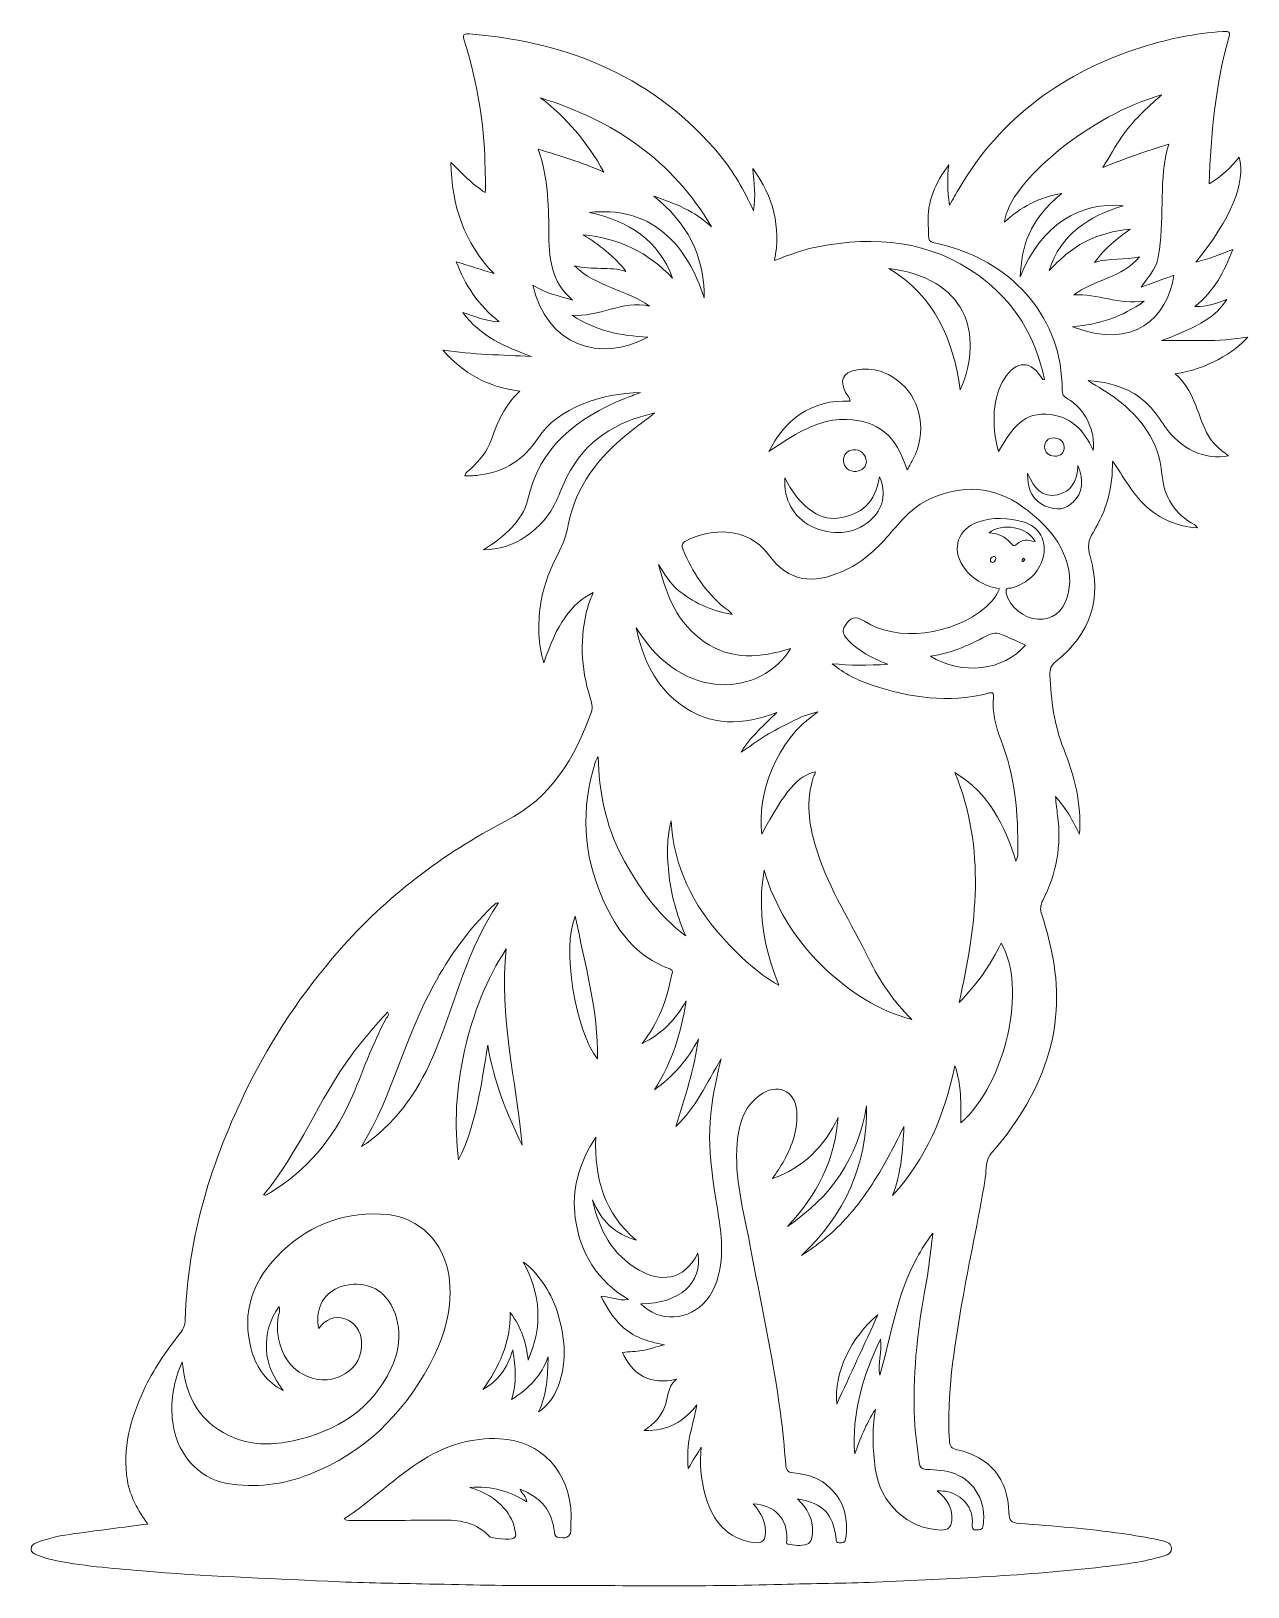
# Model space of a CAD drawing. Header units: millimetres. Extents: x -51 to 51, y -66 to 66.
import ezdxf

# ---------------------------------------------------------------- set-up
doc = ezdxf.new("R2010")
doc.units = ezdxf.units.MM
doc.header["$MEASUREMENT"] = 0
doc.layers.add('Layer 1', color=7, linetype='Continuous')

msp = doc.modelspace()

# ---------------------------------------------------------------- linework, layer by layer
at = {"layer": 'Layer 1', "lineweight": 5}
for points, knots in [([(44.1552, 39.5824), (48.2079, 41.0922), (48.9322, 41.9762), (49.6858, 43.0573), (49.6858, 43.0573), (48.831, 42.7258), (48.0109, 42.4568), (46.9804, 42.4741), (46.9804, 42.4741), (48.6193, 43.7816), (49.4874, 45.4298), (50.1797, 47.3044), (50.1797, 47.3044), (49.1306, 46.8504), (48.1454, 46.4763), (47.0496, 46.226), (47.0496, 46.226), (50.0173, 49.8421), (51.3021, 52.9402), (50.7336, 55.1144), (50.7336, 55.1144), (50.0306, 54.225), (49.2384, 53.4648), (48.1773, 52.839), (48.1773, 52.839), (48.3491, 57.0702), (48.7086, 61.1456), (49.8203, 65.1184), (49.8203, 65.1184), (49.9694, 65.6483), (49.9694, 65.7615), (49.337, 65.7215), (49.337, 65.7215), (47.007, 65.5791), (44.745, 65.1184), (42.5296, 64.4168), (42.5296, 64.4168), (35.9086, 62.3159), (30.6016, 58.5027), (27.0292, 52.4503), (27.0292, 52.4503), (26.7779, 52.0242), (26.5404, 51.5902), (26.2266, 51.0363), (26.2266, 51.0363), (26.0488, 52.2825), (26.0182, 53.3636), (26.1653, 54.4567), (26.1653, 54.4567), (25.0599, 52.9721), (24.2942, 51.3226), (24.4257, 49.4773), (24.4257, 49.4773), (24.5514, 47.7052), (24.1243, 48.0926), (25.8912, 47.62), (25.8912, 47.62), (31.7846, 46.0436), (35.7501, 41.3638), (35.7568, 35.4331), (35.7568, 35.4331), (35.7581, 35.0318), (35.8447, 34.8666), (36.1948, 34.6749), (36.1948, 34.6749), (37.6314, 33.8881), (38.6006, 31.9394), (38.3863, 30.2792), (38.3863, 30.2792), (37.6047, 32.1034), (36.3746, 33.2688), (34.3699, 33.3592), (34.3699, 33.3592), (32.2156, 33.4564), (31.3347, 31.8072), (30.3672, 30.1951), (30.3672, 30.1951), (29.7129, 32.4927), (29.92, 34.8989), (30.838, 36.3378), (30.838, 36.3378), (31.8763, 37.9647), (33.1478, 37.9501), (34.1088, 36.3018), (34.1088, 36.3018), (34.1192, 36.2845), (34.1687, 36.2885), (34.2586, 36.2725), (34.2586, 36.2725), (33.5222, 39.9498), (31.7116, 42.8949), (28.6927, 45.081), (28.6927, 45.081), (24.5533, 48.078), (19.94, 48.4494), (15.095, 47.5294), (15.095, 47.5294), (13.8553, 47.2951), (12.6782, 46.8424), (11.432, 46.3671), (11.432, 46.3671), (11.947, 49.227), (11.3748, 51.7247), (9.5733, 54.1425), (9.5733, 54.1425), (9.716, 52.8816), (9.835, 51.8205), (9.6489, 50.5637), (9.6489, 50.5637), (8.8143, 52.3464), (7.9522, 53.8882), (6.8188, 55.2502), (6.8188, 55.2502), (1.3819, 61.786), (-5.8025, 64.7789), (-14.0903, 65.5019), (-14.0903, 65.5019), (-14.981, 65.5791), (-14.9973, 65.5312), (-14.7472, 64.7097), (-14.7472, 64.7097), (-13.7375, 61.3945), (-13.1405, 58.0155), (-13.0767, 54.5419), (-13.0767, 54.5419), (-13.0624, 53.7484), (-12.9731, 52.9588), (-13.0461, 52.1001), (-13.0461, 52.1001), (-14.1743, 52.8217), (-15.0011, 53.7524), (-15.9485, 54.6564), (-15.9485, 54.6564), (-15.8833, 51.015), (-14.856, 47.861), (-12.3027, 45.2514), (-12.3027, 45.2514), (-13.3502, 45.5789), (-14.3976, 45.9065), (-15.4953, 46.25), (-15.4953, 46.25), (-14.7499, 44.2449), (-13.6242, 42.5993), (-11.8736, 41.1774), (-11.8736, 41.1774), (-13.0767, 41.2333), (-13.9542, 41.626), (-14.9479, 41.9709), (-14.9479, 41.9709), (-13.4582, 39.8899), (-11.3058, 39.0605), (-9.1372, 38.2363), (-9.1372, 38.2363), (-11.6158, 38.3788), (-14.0871, 38.4067), (-16.6445, 38.7769), (-16.6445, 38.7769), (-14.8911, 36.8038), (-12.8156, 35.6388), (-10.1274, 35.3131), (-10.1274, 35.3131), (-11.3899, 34.1315), (-12.0148, 32.681), (-12.5435, 31.171), (-12.5435, 31.171), (-12.8794, 30.2127), (-13.5273, 29.4555), (-14.2466, 28.7583), (-14.2466, 28.7583), (-14.4264, 28.5839), (-14.7095, 28.5096), (-14.7889, 28.1568), (-14.7889, 28.1568), (-14.5409, 28.1568), (-14.3131, 28.1483), (-14.0858, 28.1593), (-14.0858, 28.1593), (-13.8774, 28.1692), (-13.6697, 28.1938), (-13.4634, 28.2232), (-13.4634, 28.2232), (-11.3723, 28.5148), (-9.7674, 29.5533), (-8.6033, 31.3183), (-8.6033, 31.3183), (-6.8677, 33.9505), (-3.1944, 35.1306), (0.0954, 35.1922), (0.0954, 35.1922), (-0.4482, 34.9915), (-0.8578, 34.8561), (-1.2549, 34.6911), (-1.2549, 34.6911), (-5.2641, 33.0255), (-8.4919, 30.6333), (-9.4667, 26.0578), (-9.4667, 26.0578), (-9.6508, 25.1926), (-10.2029, 24.4535), (-10.8098, 23.783), (-10.8098, 23.783), (-11.4757, 23.0466), (-12.2662, 22.4679), (-13.186, 21.9008), (-13.186, 21.9008), (-10.7055, 21.8389), (-8.117, 23.617), (-7.0245, 26.0525), (-7.0245, 26.0525), (-6.7257, 26.72), (-6.4606, 27.4035), (-6.1365, 28.0585), (-6.1365, 28.0585), (-4.6059, 31.1483), (-1.9704, 32.7305), (1.2756, 33.4685), (1.2756, 33.4685), (0.5648, 32.864), (-0.21, 32.3429), (-0.9326, 31.7577), (-0.9326, 31.7577), (-3.4523, 29.718), (-5.3975, 27.2974), (-6.0213, 24.0031), (-6.0213, 24.0031), (-6.1866, 23.1293), (-6.5075, 22.2933), (-6.9139, 21.501), (-6.9139, 21.501), (-7.6202, 20.1241), (-8.1932, 18.701), (-8.3878, 17.1579), (-8.3878, 17.1579), (-8.5903, 15.5577), (-8.6033, 13.96), (-8.0819, 12.3258), (-8.0819, 12.3258), (-7.0382, 15.5596), (-5.8136, 17.307), (-3.9197, 18.2868), (-3.9197, 18.2868), (-4.0799, 17.8578), (-4.2648, 17.4568), (-4.38, 17.0374), (-4.38, 17.0374), (-5.0857, 14.473), (-4.96, 11.9254), (-4.1866, 9.3967), (-4.1866, 9.3967), (-4.0641, 8.9977), (-3.9197, 8.6025), (-4.0707, 8.1793), (-4.0707, 8.1793), (-5.4606, 4.2926), (-7.4561, 0.9299), (-11.3241, -1.0643), (-11.3241, -1.0643), (-16.6875, -3.83), (-21.4257, -7.4583), (-25.4121, -12.0046), (-25.4121, -12.0046), (-28.4909, -15.5151), (-31.0757, -19.3705), (-33.1456, -23.5692), (-33.1456, -23.5692), (-36.2042, -29.7724), (-38.2321, -36.2464), (-38.4295, -43.214), (-38.4295, -43.214), (-38.4421, -43.6592), (-38.5799, -44.0121), (-38.8462, -44.3526), (-38.8462, -44.3526), (-40.0391, -45.8779), (-41.1497, -47.4555), (-41.9598, -49.2282), (-41.9598, -49.2282), (-43.0627, -51.6411), (-43.7637, -54.1183), (-43.3194, -56.8117), (-43.3194, -56.8117), (-43.0924, -58.1874), (-42.4228, -59.3528), (-41.5915, -60.5071), (-41.5915, -60.5071), (-43.7092, -60.7824), (-45.7512, -61.0383), (-47.7898, -61.3183), (-47.7898, -61.3183), (-48.8741, -61.4668), (-49.9521, -61.6614), (-50.9738, -62.0794), (-50.9738, -62.0794), (-51.2213, -62.1803), (-51.4631, -62.3053), (-51.4618, -62.6223), (-51.4618, -62.6223), (-51.4606, -62.9108), (-51.2286, -63.0194), (-51.0091, -63.1008), (-51.0091, -63.1008), (-50.5948, -63.2546), (-50.1799, -63.4231), (-49.7503, -63.515), (-49.7503, -63.515), (-47.2197, -64.0553), (-44.6466, -64.2494), (-42.0739, -64.47), (-42.0739, -64.47), (-36.8442, -64.9192), (-31.6003, -65.0904), (-26.3607, -65.3463), (-26.3607, -65.3463), (-23.7018, -65.4759), (-21.0378, -65.5144), (-18.3762, -65.5664), (-18.3762, -65.5664), (-15.0878, -65.6315), (-11.7993, -65.718), (-8.5115, -65.707), (-8.5115, -65.707), (-1.6618, -65.6829), (5.1885, -65.821), (12.0382, -65.6074), (12.0382, -65.6074), (14.6717, -65.5254), (17.3065, -65.5344), (19.9432, -65.4159), (19.9432, -65.4159), (26.3593, -65.1262), (32.7767, -64.8809), (39.1598, -64.1282), (39.1598, -64.1282), (40.7615, -63.9388), (42.3725, -63.7525), (43.9355, -63.3261), (43.9355, -63.3261), (44.3709, -63.2076), (45.0086, -63.1197), (44.9993, -62.5742), (44.9993, -62.5742), (44.99, -62.0345), (44.3429, -61.9426), (43.9115, -61.8476), (43.9115, -61.8476), (42.8957, -61.6236), (41.8639, -61.468), (40.8334, -61.3163), (40.8334, -61.3163), (37.9403, -60.8899), (35.0248, -60.6803), (32.1121, -60.4524), (32.1121, -60.4524), (31.4577, -60.4017), (31.2592, -60.2226), (31.2448, -59.5436), (31.2448, -59.5436), (31.1843, -56.6894), (29.6386, -54.8325), (26.8743, -54.2271), (26.8743, -54.2271), (26.3809, -54.119), (26.2401, -53.9205), (26.2102, -53.4062), (26.2102, -53.4062), (25.9837, -49.5369), (26.599, -45.7497), (27.2493, -41.9646), (27.2493, -41.9646), (27.8652, -38.3746), (28.6751, -34.8206), (29.2527, -31.2223), (29.2527, -31.2223), (29.3685, -30.5003), (29.2311, -29.685), (29.8119, -29.068), (29.8119, -29.068), (30.5481, -28.2854), (31.1863, -27.4221), (31.7884, -26.5359), (31.7884, -26.5359), (33.6211, -23.8406), (34.8738, -20.9258), (35.2019, -17.642), (35.2019, -17.642), (35.5012, -14.6458), (34.9454, -11.778), (34.0216, -8.9577), (34.0216, -8.9577), (33.8803, -8.5273), (33.9038, -8.1796), (34.1126, -7.7708), (34.1126, -7.7708), (35.2703, -5.5006), (35.7142, -3.0969), (35.366, -0.559), (35.366, -0.559), (35.3009, -0.0812), (35.2527, 0.3993), (35.1784, 1.0269), (35.1784, 1.0269), (36.071, 0.0555), (36.6382, -0.9543), (37.2173, -2.1634), (37.2173, -2.1634), (37.4011, 0.5034), (36.7766, 2.803), (35.8819, 5.0477), (35.8819, 5.0477), (35.0775, 7.0641), (34.8106, 9.1748), (34.7104, 11.3219), (34.7104, 11.3219), (34.6876, 11.7999), (34.8146, 12.1311), (35.2169, 12.4482), (35.2169, 12.4482), (38.1639, 14.7621), (39.1385, 17.7621), (38.1107, 21.3521), (38.1107, 21.3521), (37.8883, 22.13), (37.9576, 22.7004), (38.373, 23.367), (38.373, 23.367), (39.5113, 25.1939), (40.0492, 27.2068), (40.0053, 29.4023), (40.0053, 29.4023), (40.9332, 28.0858), (41.6655, 26.6646), (42.8398, 25.5779), (42.8398, 25.5779), (44.0394, 24.4666), (45.464, 23.8801), (47.2107, 23.7466), (47.2107, 23.7466), (47.0723, 23.8995), (47.0323, 23.9732), (46.9724, 24.0043), (46.9724, 24.0043), (45.2429, 24.9087), (44.3522, 26.4276), (44.1871, 28.2811), (44.1871, 28.2811), (43.9395, 31.0969), (42.439, 33.0797), (40.2942, 34.6902), (40.2942, 34.6902), (39.6018, 35.2096), (38.835, 35.6295), (37.9416, 36.198), (37.9416, 36.198), (39.269, 36.1301), (40.3368, 35.8478), (41.3633, 35.3633), (41.3633, 35.3633), (42.7492, 34.7091), (43.6253, 33.5576), (44.4494, 32.328), (44.4494, 32.328), (45.7369, 30.4114), (47.8511, 29.4432), (49.8349, 29.852), (49.8349, 29.852), (49.0454, 30.3958), (48.3544, 30.9946), (47.9523, 31.8248), (47.9523, 31.8248), (47.1442, 33.4907), (46.8819, 35.422), (45.3228, 36.7891), (45.3228, 36.7891), (48.0016, 37.1566), (50.3209, 38.5785), (51.4619, 39.8846), (51.4619, 39.8846), (50.2077, 39.6809), (48.9642, 39.581), (47.7113, 39.5824), (47.7113, 39.5824), (46.4665, 39.5837), (45.223, 39.5824), (44.1552, 39.5824)], [0, 0, 0, 0, 0.00819672, 0.00819672, 0.00819672, 0.00819672, 0.01639344, 0.01639344, 0.01639344, 0.01639344, 0.02459016, 0.02459016, 0.02459016, 0.02459016, 0.03278689, 0.03278689, 0.03278689, 0.03278689, 0.04098361, 0.04098361, 0.04098361, 0.04098361, 0.04918033, 0.04918033, 0.04918033, 0.04918033, 0.05737705, 0.05737705, 0.05737705, 0.05737705, 0.06557377, 0.06557377, 0.06557377, 0.06557377, 0.07377049, 0.07377049, 0.07377049, 0.07377049, 0.08196721, 0.08196721, 0.08196721, 0.08196721, 0.09016393, 0.09016393, 0.09016393, 0.09016393, 0.09836066, 0.09836066, 0.09836066, 0.09836066, 0.10655738, 0.10655738, 0.10655738, 0.10655738, 0.1147541, 0.1147541, 0.1147541, 0.1147541, 0.12295082, 0.12295082, 0.12295082, 0.12295082, 0.13114754, 0.13114754, 0.13114754, 0.13114754, 0.13934426, 0.13934426, 0.13934426, 0.13934426, 0.14754098, 0.14754098, 0.14754098, 0.14754098, 0.1557377, 0.1557377, 0.1557377, 0.1557377, 0.16393443, 0.16393443, 0.16393443, 0.16393443, 0.17213115, 0.17213115, 0.17213115, 0.17213115, 0.18032787, 0.18032787, 0.18032787, 0.18032787, 0.18852459, 0.18852459, 0.18852459, 0.18852459, 0.19672131, 0.19672131, 0.19672131, 0.19672131, 0.20491803, 0.20491803, 0.20491803, 0.20491803, 0.21311475, 0.21311475, 0.21311475, 0.21311475, 0.22131148, 0.22131148, 0.22131148, 0.22131148, 0.2295082, 0.2295082, 0.2295082, 0.2295082, 0.23770492, 0.23770492, 0.23770492, 0.23770492, 0.24590164, 0.24590164, 0.24590164, 0.24590164, 0.25409836, 0.25409836, 0.25409836, 0.25409836, 0.26229508, 0.26229508, 0.26229508, 0.26229508, 0.2704918, 0.2704918, 0.2704918, 0.2704918, 0.27868852, 0.27868852, 0.27868852, 0.27868852, 0.28688525, 0.28688525, 0.28688525, 0.28688525, 0.29508197, 0.29508197, 0.29508197, 0.29508197, 0.30327869, 0.30327869, 0.30327869, 0.30327869, 0.31147541, 0.31147541, 0.31147541, 0.31147541, 0.31967213, 0.31967213, 0.31967213, 0.31967213, 0.32786885, 0.32786885, 0.32786885, 0.32786885, 0.33606557, 0.33606557, 0.33606557, 0.33606557, 0.3442623, 0.3442623, 0.3442623, 0.3442623, 0.35245902, 0.35245902, 0.35245902, 0.35245902, 0.36065574, 0.36065574, 0.36065574, 0.36065574, 0.36885246, 0.36885246, 0.36885246, 0.36885246, 0.37704918, 0.37704918, 0.37704918, 0.37704918, 0.3852459, 0.3852459, 0.3852459, 0.3852459, 0.39344262, 0.39344262, 0.39344262, 0.39344262, 0.40163934, 0.40163934, 0.40163934, 0.40163934, 0.40983607, 0.40983607, 0.40983607, 0.40983607, 0.41803279, 0.41803279, 0.41803279, 0.41803279, 0.42622951, 0.42622951, 0.42622951, 0.42622951, 0.43442623, 0.43442623, 0.43442623, 0.43442623, 0.44262295, 0.44262295, 0.44262295, 0.44262295, 0.45081967, 0.45081967, 0.45081967, 0.45081967, 0.45901639, 0.45901639, 0.45901639, 0.45901639, 0.46721311, 0.46721311, 0.46721311, 0.46721311, 0.47540984, 0.47540984, 0.47540984, 0.47540984, 0.48360656, 0.48360656, 0.48360656, 0.48360656, 0.49180328, 0.49180328, 0.49180328, 0.49180328, 0.5, 0.5, 0.5, 0.5, 0.50819672, 0.50819672, 0.50819672, 0.50819672, 0.51639344, 0.51639344, 0.51639344, 0.51639344, 0.52459016, 0.52459016, 0.52459016, 0.52459016, 0.53278689, 0.53278689, 0.53278689, 0.53278689, 0.54098361, 0.54098361, 0.54098361, 0.54098361, 0.54918033, 0.54918033, 0.54918033, 0.54918033, 0.55737705, 0.55737705, 0.55737705, 0.55737705, 0.56557377, 0.56557377, 0.56557377, 0.56557377, 0.57377049, 0.57377049, 0.57377049, 0.57377049, 0.58196721, 0.58196721, 0.58196721, 0.58196721, 0.59016393, 0.59016393, 0.59016393, 0.59016393, 0.59836066, 0.59836066, 0.59836066, 0.59836066, 0.60655738, 0.60655738, 0.60655738, 0.60655738, 0.6147541, 0.6147541, 0.6147541, 0.6147541, 0.62295082, 0.62295082, 0.62295082, 0.62295082, 0.63114754, 0.63114754, 0.63114754, 0.63114754, 0.63934426, 0.63934426, 0.63934426, 0.63934426, 0.64754098, 0.64754098, 0.64754098, 0.64754098, 0.6557377, 0.6557377, 0.6557377, 0.6557377, 0.66393443, 0.66393443, 0.66393443, 0.66393443, 0.67213115, 0.67213115, 0.67213115, 0.67213115, 0.68032787, 0.68032787, 0.68032787, 0.68032787, 0.68852459, 0.68852459, 0.68852459, 0.68852459, 0.69672131, 0.69672131, 0.69672131, 0.69672131, 0.70491803, 0.70491803, 0.70491803, 0.70491803, 0.71311475, 0.71311475, 0.71311475, 0.71311475, 0.72131148, 0.72131148, 0.72131148, 0.72131148, 0.7295082, 0.7295082, 0.7295082, 0.7295082, 0.73770492, 0.73770492, 0.73770492, 0.73770492, 0.74590164, 0.74590164, 0.74590164, 0.74590164, 0.75409836, 0.75409836, 0.75409836, 0.75409836, 0.76229508, 0.76229508, 0.76229508, 0.76229508, 0.7704918, 0.7704918, 0.7704918, 0.7704918, 0.77868852, 0.77868852, 0.77868852, 0.77868852, 0.78688525, 0.78688525, 0.78688525, 0.78688525, 0.79508197, 0.79508197, 0.79508197, 0.79508197, 0.80327869, 0.80327869, 0.80327869, 0.80327869, 0.81147541, 0.81147541, 0.81147541, 0.81147541, 0.81967213, 0.81967213, 0.81967213, 0.81967213, 0.82786885, 0.82786885, 0.82786885, 0.82786885, 0.83606557, 0.83606557, 0.83606557, 0.83606557, 0.8442623, 0.8442623, 0.8442623, 0.8442623, 0.85245902, 0.85245902, 0.85245902, 0.85245902, 0.86065574, 0.86065574, 0.86065574, 0.86065574, 0.86885246, 0.86885246, 0.86885246, 0.86885246, 0.87704918, 0.87704918, 0.87704918, 0.87704918, 0.8852459, 0.8852459, 0.8852459, 0.8852459, 0.89344262, 0.89344262, 0.89344262, 0.89344262, 0.90163934, 0.90163934, 0.90163934, 0.90163934, 0.90983607, 0.90983607, 0.90983607, 0.90983607, 0.91803279, 0.91803279, 0.91803279, 0.91803279, 0.92622951, 0.92622951, 0.92622951, 0.92622951, 0.93442623, 0.93442623, 0.93442623, 0.93442623, 0.94262295, 0.94262295, 0.94262295, 0.94262295, 0.95081967, 0.95081967, 0.95081967, 0.95081967, 0.95901639, 0.95901639, 0.95901639, 0.95901639, 0.96721311, 0.96721311, 0.96721311, 0.96721311, 0.97540984, 0.97540984, 0.97540984, 0.97540984, 0.98360656, 0.98360656, 0.98360656, 0.98360656, 1, 1, 1, 1]), ([(-1.1461, 45.4405), (-2.5277, 45.8798), (-3.9698, 45.527), (-5.5023, 45.9091), (-5.5023, 45.9091), (-3.6338, 44.1118), (-1.0882, 43.8868), (0.8499, 42.5034), (0.8499, 42.5034), (-1.4411, 43.028), (-3.4606, 41.5235), (-5.697, 41.7272), (-5.697, 41.7272), (-3.7589, 40.4438), (-1.5994, 39.9738), (0.7068, 39.8819), (0.7068, 39.8819), (-3.3318, 37.6638), (-7.8683, 39.1936), (-9.0226, 44.2808), (-9.0226, 44.2808), (-8.0051, 43.5819), (-6.822, 43.3755), (-5.6573, 43.0094), (-5.6573, 43.0094), (-7.548, 44.5471), (-7.6508, 46.6907), (-7.6717, 48.8355), (-7.6717, 48.8355), (-7.6945, 51.1575), (-7.7485, 53.4674), (-8.5681, 55.7827), (-8.5681, 55.7827), (-6.7022, 55.1943), (-4.9164, 54.6777), (-3.0206, 53.8362), (-3.0206, 53.8362), (-4.4379, 56.4085), (-6.1709, 58.4508), (-8.3729, 60.1111), (-8.3729, 60.1111), (-2.2146, 58.2325), (2.7777, 54.8295), (6.0974, 49.2083), (6.0974, 49.2083), (4.7113, 50.5211), (2.9938, 51.2014), (1.2067, 51.7912), (1.2067, 51.7912), (3.9983, 49.6037), (5.4978, 46.7879), (5.4685, 43.2104), (5.4685, 43.2104), (4.7608, 45.3286), (3.7895, 47.2898), (2.0276, 48.7343), (2.0276, 48.7343), (0.247, 50.1949), (-1.824, 50.6755), (-4.2348, 50.4265), (-4.2348, 50.4265), (-0.9001, 49.6623), (1.6293, 48.1126), (2.8025, 44.8533), (2.8025, 44.8533), (0.7548, 47.0541), (-1.7706, 48.2564), (-4.7555, 48.5333), (-4.7555, 48.5333), (-3.4118, 47.6812), (-2.1475, 46.7452), (-1.1461, 45.4405)], [0, 0, 0, 0, 0.05263158, 0.05263158, 0.05263158, 0.05263158, 0.10526316, 0.10526316, 0.10526316, 0.10526316, 0.15789474, 0.15789474, 0.15789474, 0.15789474, 0.21052632, 0.21052632, 0.21052632, 0.21052632, 0.26315789, 0.26315789, 0.26315789, 0.26315789, 0.31578947, 0.31578947, 0.31578947, 0.31578947, 0.36842105, 0.36842105, 0.36842105, 0.36842105, 0.42105263, 0.42105263, 0.42105263, 0.42105263, 0.47368421, 0.47368421, 0.47368421, 0.47368421, 0.52631579, 0.52631579, 0.52631579, 0.52631579, 0.57894737, 0.57894737, 0.57894737, 0.57894737, 0.63157895, 0.63157895, 0.63157895, 0.63157895, 0.68421053, 0.68421053, 0.68421053, 0.68421053, 0.73684211, 0.73684211, 0.73684211, 0.73684211, 0.78947368, 0.78947368, 0.78947368, 0.78947368, 0.84210526, 0.84210526, 0.84210526, 0.84210526, 0.89473684, 0.89473684, 0.89473684, 0.89473684, 1, 1, 1, 1]), ([(36.6355, 40.7567), (38.8749, 40.955), (40.7974, 41.5768), (42.696, 42.9228), (42.696, 42.9228), (40.5498, 42.6166), (38.7231, 43.5579), (36.7487, 43.4594), (36.7487, 43.4594), (38.4622, 44.7495), (40.8227, 44.9013), (42.3006, 46.6667), (42.3006, 46.6667), (41.0517, 46.3818), (39.7882, 46.6068), (38.4848, 46.1941), (38.4848, 46.1941), (39.3395, 47.3923), (40.4007, 48.2044), (41.4951, 49.0006), (41.4951, 49.0006), (40.153, 48.8795), (38.8869, 48.5546), (37.6913, 47.9448), (37.6913, 47.9448), (36.509, 47.3417), (35.5557, 46.4603), (34.6544, 45.5084), (34.6544, 45.5084), (35.6223, 48.5985), (37.9962, 50.087), (40.8986, 50.9817), (40.8986, 50.9817), (37.3731, 51.3678), (33.9603, 49.4453), (32.198, 44.9679), (32.198, 44.9679), (32.3309, 47.5241), (32.8855, 49.7329), (35.7355, 52.0415), (35.7355, 52.0415), (33.8054, 51.6781), (32.2338, 50.8965), (30.8653, 49.6064), (30.8653, 49.6064), (31.252, 53.0494), (38.2691, 58.7264), (44.1672, 60.3707), (44.1672, 60.3707), (42.8664, 59.2417), (41.6935, 58.1326), (40.7788, 56.7946), (40.7788, 56.7946), (40.2396, 56.0037), (39.7696, 55.1676), (39.1878, 54.2197), (39.1878, 54.2197), (41.069, 54.9999), (42.8571, 55.6003), (44.7623, 56.2008), (44.7623, 56.2008), (43.8956, 53.2571), (44.4161, 50.2348), (43.9795, 47.2831), (43.9795, 47.2831), (43.7904, 46.0077), (43.7238, 45.8386), (42.4324, 44.1051), (42.4324, 44.1051), (43.4189, 44.4619), (44.311, 44.7854), (45.2043, 45.109), (45.2043, 45.109), (44.6651, 41.5528), (41.8119, 38.7156), (36.6355, 40.7567)], [0, 0, 0, 0, 0.05, 0.05, 0.05, 0.05, 0.1, 0.1, 0.1, 0.1, 0.15, 0.15, 0.15, 0.15, 0.2, 0.2, 0.2, 0.2, 0.25, 0.25, 0.25, 0.25, 0.3, 0.3, 0.3, 0.3, 0.35, 0.35, 0.35, 0.35, 0.4, 0.4, 0.4, 0.4, 0.45, 0.45, 0.45, 0.45, 0.5, 0.5, 0.5, 0.5, 0.55, 0.55, 0.55, 0.55, 0.6, 0.6, 0.6, 0.6, 0.65, 0.65, 0.65, 0.65, 0.7, 0.7, 0.7, 0.7, 0.75, 0.75, 0.75, 0.75, 0.8, 0.8, 0.8, 0.8, 0.85, 0.85, 0.85, 0.85, 0.9, 0.9, 0.9, 0.9, 1, 1, 1, 1]), ([(27.136, 35.4153), (26.5312, 39.6689), (25, 43.3422), (21.0774, 45.6934), (21.0774, 45.6934), (27.5781, 44.8667), (29.2012, 40.2561), (27.136, 35.4153)], [0, 0, 0, 0, 0.33333333, 0.33333333, 0.33333333, 0.33333333, 1, 1, 1, 1]), ([(17.8065, 34.4537), (17.811, 34.7689), (17.5584, 34.953), (17.4322, 35.1974), (17.4322, 35.1974), (16.9107, 36.2073), (17.1893, 36.8783), (18.298, 37.0927), (18.298, 37.0927), (19.7544, 37.3723), (21.0461, 36.9209), (22.1308, 35.9636), (22.1308, 35.9636), (23.8729, 34.4262), (24.2747, 31.7844), (23.1588, 29.5727), (23.1588, 29.5727), (23.02, 29.2981), (22.8553, 29.0356), (22.6431, 28.6632), (22.6431, 28.6632), (21.6868, 31.5891), (20.1862, 32.8325), (17.4823, 32.9176), (17.4823, 32.9176), (15.9308, 32.9664), (14.5174, 32.3898), (13.188, 31.6412), (13.188, 31.6412), (12.425, 31.2122), (11.7101, 30.6977), (10.947, 30.205), (10.947, 30.205), (12.1293, 32.6954), (14.5545, 34.7072), (17.8065, 34.4537)], [0, 0, 0, 0, 0.1, 0.1, 0.1, 0.1, 0.2, 0.2, 0.2, 0.2, 0.3, 0.3, 0.3, 0.3, 0.4, 0.4, 0.4, 0.4, 0.5, 0.5, 0.5, 0.5, 0.6, 0.6, 0.6, 0.6, 0.7, 0.7, 0.7, 0.7, 0.8, 0.8, 0.8, 0.8, 1, 1, 1, 1]), ([(17.2518, 29.4179), (17.2557, 29.9712), (17.5643, 30.2935), (18.104, 30.3553), (18.104, 30.3553), (18.647, 30.4172), (19.1633, 29.9687), (19.1887, 29.3664), (19.1887, 29.3664), (19.1723, 28.895), (18.854, 28.5929), (18.3254, 28.5258), (18.3254, 28.5258), (17.7674, 28.4549), (17.2485, 28.8925), (17.2518, 29.4179)], [0, 0, 0, 0, 0.2, 0.2, 0.2, 0.2, 0.4, 0.4, 0.4, 0.4, 0.6, 0.6, 0.6, 0.6, 1, 1, 1, 1]), ([(35.0092, 31.3598), (35.4852, 31.3541), (35.9006, 31.0917), (35.9192, 30.5767), (35.9192, 30.5767), (35.9365, 30.1138), (35.6596, 29.7921), (35.1198, 29.8137), (35.1198, 29.8137), (34.6258, 29.8417), (34.2651, 30.0969), (34.2631, 30.6105), (34.2631, 30.6105), (34.2618, 31.039), (34.5665, 31.3658), (35.0092, 31.3598)], [0, 0, 0, 0, 0.2, 0.2, 0.2, 0.2, 0.4, 0.4, 0.4, 0.4, 0.6, 0.6, 0.6, 0.6, 1, 1, 1, 1]), ([(36.6914, 25.9315), (36.0311, 25.2811), (35.3015, 25.1755), (34.3237, 25.5871), (34.3237, 25.5871), (33.3158, 26.0115), (32.7904, 26.9113), (32.8335, 28.3723), (32.8335, 28.3723), (33.3315, 27.0741), (34.0919, 26.2739), (35.3607, 26.5454), (35.3607, 26.5454), (36.5117, 26.7921), (37.0243, 27.7056), (37.0908, 29.0226), (37.0908, 29.0226), (37.6234, 27.7785), (37.4516, 26.6788), (36.6914, 25.9315)], [0, 0, 0, 0, 0.16666667, 0.16666667, 0.16666667, 0.16666667, 0.33333333, 0.33333333, 0.33333333, 0.33333333, 0.5, 0.5, 0.5, 0.5, 0.66666667, 0.66666667, 0.66666667, 0.66666667, 1, 1, 1, 1]), ([(20.3014, 28.0761), (20.9238, 26.7231), (20.619, 25.3267), (19.4888, 24.3501), (19.4888, 24.3501), (18.1639, 23.2061), (16.2446, 23.0304), (14.5174, 23.8937), (14.5174, 23.8937), (13.0233, 24.6398), (12.1945, 26.1183), (12.2928, 27.9894), (12.2928, 27.9894), (13.4431, 25.6482), (15.1457, 24.3618), (16.7395, 24.5715), (16.7395, 24.5715), (18.8553, 24.8493), (19.9035, 25.8808), (20.3014, 28.0761)], [0, 0, 0, 0, 0.16666667, 0.16666667, 0.16666667, 0.16666667, 0.33333333, 0.33333333, 0.33333333, 0.33333333, 0.5, 0.5, 0.5, 0.5, 0.66666667, 0.66666667, 0.66666667, 0.66666667, 1, 1, 1, 1]), ([(36.1762, 17.8871), (35.7861, 16.6215), (34.916, 15.973), (33.7019, 16.0238), (33.7019, 16.0238), (32.4994, 16.0739), (31.2852, 17.0987), (31.0241, 18.2113), (31.0241, 18.2113), (30.8965, 18.753), (31.3354, 18.613), (31.5312, 18.6781), (31.5312, 18.6781), (32.8288, 19.1104), (33.7787, 19.8741), (34.1367, 21.2478), (34.1367, 21.2478), (34.4954, 22.6222), (33.8308, 23.8585), (32.4656, 24.2446), (32.4656, 24.2446), (31.1928, 24.6046), (29.9083, 24.6815), (28.6211, 24.2322), (28.6211, 24.2322), (26.9524, 23.6508), (26.3802, 22.0304), (27.3489, 20.535), (27.3489, 20.535), (28.058, 19.4391), (29.1048, 18.8552), (30.4485, 18.5857), (30.4485, 18.5857), (30.1699, 17.9509), (29.7669, 17.4561), (29.2865, 17.0362), (29.2865, 17.0362), (26.5436, 14.6397), (21.7337, 14.0693), (19.0383, 15.8506), (19.0383, 15.8506), (18.2655, 16.3611), (17.8188, 16.1976), (17.3586, 15.432), (17.3586, 15.432), (17.1567, 15.0967), (17.1788, 14.8337), (17.4335, 14.5159), (17.4335, 14.5159), (18.1952, 13.5667), (19.2036, 12.986), (20.287, 12.5036), (20.287, 12.5036), (20.4505, 12.4307), (20.6177, 12.3669), (21.0078, 12.2074), (21.0078, 12.2074), (19.2851, 12.1065), (17.8001, 12.107), (16.2941, 12.2568), (16.2941, 12.2568), (17.3065, 11.4124), (18.468, 10.8486), (19.6913, 10.4391), (19.6913, 10.4391), (22.8781, 9.3719), (26.1198, 8.913), (29.4505, 9.7301), (29.4505, 9.7301), (29.6549, 9.7801), (29.9766, 9.9801), (29.9362, 9.4456), (29.9362, 9.4456), (29.8412, 8.2027), (30.086, 6.9943), (30.5508, 5.8517), (30.5508, 5.8517), (31.7975, 2.7879), (32.0202, -0.4236), (32.0059, -3.675), (32.0059, -3.675), (32.0047, -3.9381), (31.9675, -4.1932), (31.8353, -4.4322), (31.8353, -4.4322), (30.8945, -1.4497), (29.6003, 1.2788), (26.6771, 3.0457), (26.6771, 3.0457), (29.3437, -3.4322), (28.5078, -9.8717), (27.0319, -16.3894), (27.0319, -16.3894), (28.5241, -14.8861), (29.679, -13.2376), (30.5859, -11.3822), (30.5859, -11.3822), (32.8099, -15.0443), (30.9896, -23.2612), (27.1869, -26.5679), (27.1869, -26.5679), (27.1985, -24.9506), (27.2383, -23.4005), (26.6843, -21.7541), (26.6843, -21.7541), (25.7949, -25.9344), (24.2441, -29.635), (21.4048, -32.7177), (21.4048, -32.7177), (22.138, -30.8368), (22.261, -28.8641), (22.371, -26.8706), (22.371, -26.8706), (21.6958, -28.2762), (20.9693, -29.6512), (20.1678, -30.9853), (20.1678, -30.9853), (19.3579, -32.3322), (18.457, -33.6096), (17.3795, -34.7614), (17.3795, -34.7614), (16.2901, -35.9261), (15.0747, -36.9313), (13.7016, -37.788), (13.7016, -37.788), (17.343, -34.3557), (19.2687, -30.1871), (19.2023, -25.1441), (19.2023, -25.1441), (18.4973, -29.5399), (16.1828, -32.8733), (12.5194, -35.3297), (12.5194, -35.3297), (14.9855, -32.7476), (16.5363, -29.7483), (16.7954, -26.131), (16.7954, -26.131), (15.6228, -28.5717), (13.8755, -30.3876), (11.2459, -31.2867), (11.2459, -31.2867), (11.574, -30.7821), (11.9386, -30.2964), (12.2231, -29.7679), (12.2231, -29.7679), (12.9242, -28.4624), (13.4223, -27.0731), (13.3013, -25.5757), (13.3013, -25.5757), (13.1567, -23.7879), (11.6072, -23.1668), (10.1534, -24.2488), (10.1534, -24.2488), (8.7999, -25.2567), (8.3923, -26.7163), (8.2583, -28.2854), (8.2583, -28.2854), (8.0076, -31.2209), (8.8057, -34.0328), (9.3383, -36.872), (9.3383, -36.872), (10.227, -41.6116), (11.2824, -46.3208), (11.9184, -51.1052), (11.9184, -51.1052), (12.1112, -52.5538), (12.2498, -54.0095), (12.3741, -55.4661), (12.3741, -55.4661), (12.4126, -55.9158), (12.4822, -56.1269), (13.0206, -56.1776), (13.0206, -56.1776), (14.173, -56.2857), (15.268, -56.6177), (16.1405, -57.4602), (16.1405, -57.4602), (17.3847, -58.6614), (17.675, -60.1366), (17.4295, -61.7806), (17.4295, -61.7806), (17.3775, -62.1295), (17.1301, -62.0728), (16.9028, -62.0911), (16.9028, -62.0911), (16.6314, -62.112), (16.6555, -61.9466), (16.6294, -61.746), (16.6294, -61.746), (16.3547, -59.6152), (15.5643, -58.7844), (13.3741, -58.3717), (13.3741, -58.3717), (14.1664, -59.1965), (14.7199, -60.067), (14.6456, -61.2017), (14.6456, -61.2017), (14.6196, -61.6047), (14.5617, -62.0533), (14.1659, -62.2096), (14.1659, -62.2096), (13.6515, -62.4134), (13.0812, -62.285), (12.5428, -62.2102), (12.5428, -62.2102), (12.3547, -62.1836), (12.4595, -61.9525), (12.466, -61.8065), (12.466, -61.8065), (12.5415, -60.0748), (11.4692, -58.9068), (9.6098, -58.789), (9.6098, -58.789), (10.1319, -59.3834), (10.5232, -59.9836), (10.617, -60.7363), (10.617, -60.7363), (10.7719, -61.9766), (10.4549, -62.2844), (9.2432, -61.9993), (9.2432, -61.9993), (7.0968, -61.4961), (6.0629, -59.9367), (5.5316, -57.964), (5.5316, -57.964), (5.1866, -56.6835), (5.072, -55.3684), (5.225, -54.0032), (5.225, -54.0032), (4.8968, -54.5409), (4.568, -55.0793), (4.1155, -55.8189), (4.1155, -55.8189), (4.0328, -54.714), (4.07, -53.85), (4.268, -52.9953), (4.268, -52.9953), (4.4646, -52.1464), (4.682, -51.3019), (4.848, -50.4289), (4.848, -50.4289), (3.7543, -51.8221), (2.4137, -52.6542), (0.3844, -52.5923), (0.3844, -52.5923), (1.2549, -51.9985), (1.803, -51.4112), (2.1267, -50.6112), (2.1267, -50.6112), (2.4261, -49.8709), (2.2939, -48.977), (3.1325, -48.2505), (3.1325, -48.2505), (2.0244, -48.5044), (1.1423, -48.451), (0.3076, -48.0167), (0.3076, -48.0167), (-0.542, -47.574), (-1.0472, -46.8475), (-1.4418, -45.9834), (-1.4418, -45.9834), (-0.8474, -45.932), (-0.2992, -45.9243), (0.2333, -45.8286), (0.2333, -45.8286), (0.7868, -45.7295), (1.3252, -45.5467), (2.1143, -45.335), (2.1143, -45.335), (0.6084, -45.0766), (-0.5804, -44.656), (-1.5336, -43.738), (-1.5336, -43.738), (-2.2595, -43.0394), (-2.7901, -42.2113), (-3.2342, -41.2399), (-3.2342, -41.2399), (-2.4717, -41.251), (-1.7933, -41.6716), (-0.9379, -41.5159), (-0.9379, -41.5159), (-3.6, -39.917), (-5.02, -37.5862), (-5.4307, -34.6487), (-5.4307, -34.6487), (-5.7693, -32.2295), (-5.1169, -30.0204), (-3.7061, -27.7736), (-3.7061, -27.7736), (-3.8084, -31.3101), (-2.9535, -34.2653), (-0.279, -36.4879), (-0.279, -36.4879), (-2.115, -35.9989), (-3.2765, -34.803), (-3.9738, -33.0907), (-3.9738, -33.0907), (-3.4196, -35.5895), (-2.3376, -37.7321), (-0.0186, -39.0446), (-0.0186, -39.0446), (1.6904, -40.0121), (3.7367, -40.0205), (4.9346, -37.5823), (4.9346, -37.5823), (5.3565, -40.1227), (3.3982, -41.8695), (0.124, -41.8727), (0.124, -41.8727), (1.5901, -43.4796), (4.2504, -43.339), (5.6579, -41.5765), (5.6579, -41.5765), (6.4522, -40.5817), (6.7881, -39.4163), (6.9008, -38.1715), (6.9008, -38.1715), (7.0584, -36.4345), (6.7289, -34.7418), (6.4607, -33.0387), (6.4607, -33.0387), (5.684, -28.1024), (5.6899, -26.1772), (6.9073, -21.1608), (6.9073, -21.1608), (5.6723, -23.2319), (4.7548, -25.3088), (3.0778, -26.8875), (3.0778, -26.8875), (3.8422, -24.4507), (4.6365, -22.0294), (4.9763, -19.4793), (4.9763, -19.4793), (4.1046, -21.241), (2.8388, -22.6433), (1.2685, -23.7859), (1.2685, -23.7859), (2.7257, -21.4754), (3.557, -18.9603), (3.9359, -16.265), (3.9359, -16.265), (3.0576, -17.8393), (1.8805, -19.0815), (0.2321, -19.853), (0.2321, -19.853), (1.5439, -18.1342), (2.3382, -16.2116), (2.7086, -14.1035), (2.7086, -14.1035), (2.7471, -13.8828), (2.9314, -13.6809), (2.5622, -13.5501), (2.5622, -13.5501), (-0.3232, -12.5241), (-1.9508, -10.2591), (-3.1189, -7.6119), (-3.1189, -7.6119), (-4.7726, -3.8645), (-4.9776, -0.0102), (-3.74, 3.9071), (-3.74, 3.9071), (-3.6872, 4.0725), (-3.6163, 4.2326), (-3.4965, 4.3941), (-3.4965, 4.3941), (-3.4203, 1.4365), (-2.8845, -1.3983), (-1.4894, -4.026), (-1.4894, -4.026), (-0.1195, -6.6054), (1.5101, -8.9771), (3.9131, -10.7636), (3.9131, -10.7636), (3.2425, -9.2428), (2.7613, -7.6744), (2.5453, -6.037), (2.5453, -6.037), (2.3265, -4.3808), (2.2484, -2.7205), (2.6669, -1.0402), (2.6669, -1.0402), (2.9118, -4.9153), (4.5147, -8.1698), (7.0968, -10.9895), (7.0968, -10.9895), (8.4568, -12.4746), (9.8983, -13.8523), (11.7758, -14.9402), (11.7758, -14.9402), (10.5037, -11.7102), (9.9431, -8.5259), (10.5473, -5.2116), (10.5473, -5.2116), (12.2439, -11.2806), (17.7023, -16.4408), (23.041, -17.8399), (23.041, -17.8399), (21.4692, -16.2689), (20.3085, -14.5644), (19.3983, -12.7057), (19.3983, -12.7057), (17.9178, -9.6842), (16.0598, -6.8411), (15.0247, -3.6086), (15.0247, -3.6086), (14.4067, -1.6782), (14.0376, 0.2833), (14.6027, 2.3049), (14.6027, 2.3049), (14.6444, 2.4539), (14.6879, 2.603), (14.7413, 2.7483), (14.7413, 2.7483), (14.7857, 2.8686), (14.8449, 2.9839), (14.8996, 3.105), (14.8996, 3.105), (13.4712, 2.8686), (12.2655, 1.4735), (10.3351, -2.1697), (10.3351, -2.1697), (9.962, 1.2417), (11.4568, 5.7131), (15.076, 8.1773), (15.076, 8.1773), (14.2889, 8.0256), (13.5591, 7.7008), (12.8461, 7.3428), (12.8461, 7.3428), (12.1008, 6.9677), (11.3527, 6.59), (10.6424, 6.1538), (10.6424, 6.1538), (9.9438, 5.7242), (9.2914, 5.2203), (8.587, 4.7866), (8.587, 4.7866), (9.3982, 6.0764), (10.5206, 7.0745), (11.619, 8.1338), (11.619, 8.1338), (8.7647, 7.0353), (5.9803, 6.9209), (3.4372, 8.8258), (3.4372, 8.8258), (1.2946, 10.43), (0.2457, 12.7217), (-0.2745, 15.2816), (-0.2745, 15.2816), (3.6722, 8.8062), (10.3651, 9.5654), (12.7823, 13.5427), (12.7823, 13.5427), (10.2374, 12.7503), (7.7667, 12.5224), (5.4757, 14.1097), (5.4757, 14.1097), (3.2536, 15.6494), (2.281, 17.9606), (1.6149, 20.6508), (1.6149, 20.6508), (2.1513, 19.813), (2.5466, 19.0759), (3.1977, 18.5402), (3.1977, 18.5402), (3.8467, 18.0056), (4.5414, 17.5505), (5.3063, 17.1964), (5.3063, 17.1964), (6.0909, 16.833), (6.9118, 16.5974), (7.8246, 16.4268), (7.8246, 16.4268), (7.6541, 16.7393), (7.365, 16.8428), (7.1476, 17.0245), (7.1476, 17.0245), (5.5707, 18.346), (4.4788, 20.0135), (3.68, 21.8923), (3.68, 21.8923), (3.5257, 22.2557), (3.598, 22.4718), (3.9424, 22.6508), (3.9424, 22.6508), (6.0902, 23.7673), (9.1821, 23.8266), (10.8852, 21.5141), (10.8852, 21.5141), (12.6618, 19.1007), (14.66, 18.9835), (17.1678, 20.0655), (17.1678, 20.0655), (18.733, 20.7407), (19.9797, 21.8488), (21.0846, 23.1352), (21.0846, 23.1352), (22.0885, 24.3039), (23.0722, 25.5051), (24.5253, 26.171), (24.5253, 26.171), (27.2883, 27.4373), (29.931, 27.3195), (32.4388, 25.5089), (32.4388, 25.5089), (33.991, 24.3891), (35.3061, 23.0759), (36.0111, 21.2478), (36.0111, 21.2478), (36.4345, 20.1462), (36.525, 19.0245), (36.1762, 17.8871)], [0, 0, 0, 0, 0.00775194, 0.00775194, 0.00775194, 0.00775194, 0.01550388, 0.01550388, 0.01550388, 0.01550388, 0.02325581, 0.02325581, 0.02325581, 0.02325581, 0.03100775, 0.03100775, 0.03100775, 0.03100775, 0.03875969, 0.03875969, 0.03875969, 0.03875969, 0.04651163, 0.04651163, 0.04651163, 0.04651163, 0.05426357, 0.05426357, 0.05426357, 0.05426357, 0.0620155, 0.0620155, 0.0620155, 0.0620155, 0.06976744, 0.06976744, 0.06976744, 0.06976744, 0.07751938, 0.07751938, 0.07751938, 0.07751938, 0.08527132, 0.08527132, 0.08527132, 0.08527132, 0.09302326, 0.09302326, 0.09302326, 0.09302326, 0.10077519, 0.10077519, 0.10077519, 0.10077519, 0.10852713, 0.10852713, 0.10852713, 0.10852713, 0.11627907, 0.11627907, 0.11627907, 0.11627907, 0.12403101, 0.12403101, 0.12403101, 0.12403101, 0.13178295, 0.13178295, 0.13178295, 0.13178295, 0.13953488, 0.13953488, 0.13953488, 0.13953488, 0.14728682, 0.14728682, 0.14728682, 0.14728682, 0.15503876, 0.15503876, 0.15503876, 0.15503876, 0.1627907, 0.1627907, 0.1627907, 0.1627907, 0.17054264, 0.17054264, 0.17054264, 0.17054264, 0.17829457, 0.17829457, 0.17829457, 0.17829457, 0.18604651, 0.18604651, 0.18604651, 0.18604651, 0.19379845, 0.19379845, 0.19379845, 0.19379845, 0.20155039, 0.20155039, 0.20155039, 0.20155039, 0.20930233, 0.20930233, 0.20930233, 0.20930233, 0.21705426, 0.21705426, 0.21705426, 0.21705426, 0.2248062, 0.2248062, 0.2248062, 0.2248062, 0.23255814, 0.23255814, 0.23255814, 0.23255814, 0.24031008, 0.24031008, 0.24031008, 0.24031008, 0.24806202, 0.24806202, 0.24806202, 0.24806202, 0.25581395, 0.25581395, 0.25581395, 0.25581395, 0.26356589, 0.26356589, 0.26356589, 0.26356589, 0.27131783, 0.27131783, 0.27131783, 0.27131783, 0.27906977, 0.27906977, 0.27906977, 0.27906977, 0.28682171, 0.28682171, 0.28682171, 0.28682171, 0.29457364, 0.29457364, 0.29457364, 0.29457364, 0.30232558, 0.30232558, 0.30232558, 0.30232558, 0.31007752, 0.31007752, 0.31007752, 0.31007752, 0.31782946, 0.31782946, 0.31782946, 0.31782946, 0.3255814, 0.3255814, 0.3255814, 0.3255814, 0.33333333, 0.33333333, 0.33333333, 0.33333333, 0.34108527, 0.34108527, 0.34108527, 0.34108527, 0.34883721, 0.34883721, 0.34883721, 0.34883721, 0.35658915, 0.35658915, 0.35658915, 0.35658915, 0.36434109, 0.36434109, 0.36434109, 0.36434109, 0.37209302, 0.37209302, 0.37209302, 0.37209302, 0.37984496, 0.37984496, 0.37984496, 0.37984496, 0.3875969, 0.3875969, 0.3875969, 0.3875969, 0.39534884, 0.39534884, 0.39534884, 0.39534884, 0.40310078, 0.40310078, 0.40310078, 0.40310078, 0.41085271, 0.41085271, 0.41085271, 0.41085271, 0.41860465, 0.41860465, 0.41860465, 0.41860465, 0.42635659, 0.42635659, 0.42635659, 0.42635659, 0.43410853, 0.43410853, 0.43410853, 0.43410853, 0.44186047, 0.44186047, 0.44186047, 0.44186047, 0.4496124, 0.4496124, 0.4496124, 0.4496124, 0.45736434, 0.45736434, 0.45736434, 0.45736434, 0.46511628, 0.46511628, 0.46511628, 0.46511628, 0.47286822, 0.47286822, 0.47286822, 0.47286822, 0.48062016, 0.48062016, 0.48062016, 0.48062016, 0.48837209, 0.48837209, 0.48837209, 0.48837209, 0.49612403, 0.49612403, 0.49612403, 0.49612403, 0.50387597, 0.50387597, 0.50387597, 0.50387597, 0.51162791, 0.51162791, 0.51162791, 0.51162791, 0.51937984, 0.51937984, 0.51937984, 0.51937984, 0.52713178, 0.52713178, 0.52713178, 0.52713178, 0.53488372, 0.53488372, 0.53488372, 0.53488372, 0.54263566, 0.54263566, 0.54263566, 0.54263566, 0.5503876, 0.5503876, 0.5503876, 0.5503876, 0.55813953, 0.55813953, 0.55813953, 0.55813953, 0.56589147, 0.56589147, 0.56589147, 0.56589147, 0.57364341, 0.57364341, 0.57364341, 0.57364341, 0.58139535, 0.58139535, 0.58139535, 0.58139535, 0.58914729, 0.58914729, 0.58914729, 0.58914729, 0.59689922, 0.59689922, 0.59689922, 0.59689922, 0.60465116, 0.60465116, 0.60465116, 0.60465116, 0.6124031, 0.6124031, 0.6124031, 0.6124031, 0.62015504, 0.62015504, 0.62015504, 0.62015504, 0.62790698, 0.62790698, 0.62790698, 0.62790698, 0.63565891, 0.63565891, 0.63565891, 0.63565891, 0.64341085, 0.64341085, 0.64341085, 0.64341085, 0.65116279, 0.65116279, 0.65116279, 0.65116279, 0.65891473, 0.65891473, 0.65891473, 0.65891473, 0.66666667, 0.66666667, 0.66666667, 0.66666667, 0.6744186, 0.6744186, 0.6744186, 0.6744186, 0.68217054, 0.68217054, 0.68217054, 0.68217054, 0.68992248, 0.68992248, 0.68992248, 0.68992248, 0.69767442, 0.69767442, 0.69767442, 0.69767442, 0.70542636, 0.70542636, 0.70542636, 0.70542636, 0.71317829, 0.71317829, 0.71317829, 0.71317829, 0.72093023, 0.72093023, 0.72093023, 0.72093023, 0.72868217, 0.72868217, 0.72868217, 0.72868217, 0.73643411, 0.73643411, 0.73643411, 0.73643411, 0.74418605, 0.74418605, 0.74418605, 0.74418605, 0.75193798, 0.75193798, 0.75193798, 0.75193798, 0.75968992, 0.75968992, 0.75968992, 0.75968992, 0.76744186, 0.76744186, 0.76744186, 0.76744186, 0.7751938, 0.7751938, 0.7751938, 0.7751938, 0.78294574, 0.78294574, 0.78294574, 0.78294574, 0.79069767, 0.79069767, 0.79069767, 0.79069767, 0.79844961, 0.79844961, 0.79844961, 0.79844961, 0.80620155, 0.80620155, 0.80620155, 0.80620155, 0.81395349, 0.81395349, 0.81395349, 0.81395349, 0.82170543, 0.82170543, 0.82170543, 0.82170543, 0.82945736, 0.82945736, 0.82945736, 0.82945736, 0.8372093, 0.8372093, 0.8372093, 0.8372093, 0.84496124, 0.84496124, 0.84496124, 0.84496124, 0.85271318, 0.85271318, 0.85271318, 0.85271318, 0.86046512, 0.86046512, 0.86046512, 0.86046512, 0.86821705, 0.86821705, 0.86821705, 0.86821705, 0.87596899, 0.87596899, 0.87596899, 0.87596899, 0.88372093, 0.88372093, 0.88372093, 0.88372093, 0.89147287, 0.89147287, 0.89147287, 0.89147287, 0.89922481, 0.89922481, 0.89922481, 0.89922481, 0.90697674, 0.90697674, 0.90697674, 0.90697674, 0.91472868, 0.91472868, 0.91472868, 0.91472868, 0.92248062, 0.92248062, 0.92248062, 0.92248062, 0.93023256, 0.93023256, 0.93023256, 0.93023256, 0.9379845, 0.9379845, 0.9379845, 0.9379845, 0.94573643, 0.94573643, 0.94573643, 0.94573643, 0.95348837, 0.95348837, 0.95348837, 0.95348837, 0.96124031, 0.96124031, 0.96124031, 0.96124031, 0.96899225, 0.96899225, 0.96899225, 0.96899225, 0.97674419, 0.97674419, 0.97674419, 0.97674419, 0.98449612, 0.98449612, 0.98449612, 0.98449612, 1, 1, 1, 1]), ([(29.5638, 23.3246), (30.6355, 24.2114), (32.8828, 23.8279), (33.4611, 22.5844), (33.4611, 22.5844), (32.8574, 22.7283), (32.3444, 22.8071), (31.9218, 22.3708), (31.9218, 22.3708), (31.6661, 22.1065), (31.5267, 22.3201), (31.364, 22.4997), (31.364, 22.4997), (30.8894, 23.0239), (30.2949, 23.3052), (29.5638, 23.3246)], [0, 0, 0, 0, 0.2, 0.2, 0.2, 0.2, 0.4, 0.4, 0.4, 0.4, 0.6, 0.6, 0.6, 0.6, 1, 1, 1, 1]), ([(30.1315, 21.1579), (30.1381, 20.9835), (30.0417, 20.8781), (29.8815, 20.8247), (29.8815, 20.8247), (29.7578, 20.8195), (29.6914, 20.8975), (29.6857, 21.0031), (29.6857, 21.0031), (29.6751, 21.1795), (29.7936, 21.2836), (29.9459, 21.3273), (29.9459, 21.3273), (30.0684, 21.3624), (30.127, 21.2686), (30.1315, 21.1579)], [0, 0, 0, 0, 0.2, 0.2, 0.2, 0.2, 0.4, 0.4, 0.4, 0.4, 0.6, 0.6, 0.6, 0.6, 1, 1, 1, 1]), ([(32.5834, 21.0615), (32.5436, 21.0108), (32.5125, 20.9281), (32.4609, 20.9132), (32.4609, 20.9132), (32.3647, 20.8845), (32.3476, 20.9815), (32.3665, 21.0421), (32.3665, 21.0421), (32.3836, 21.0948), (32.4467, 21.1332), (32.489, 21.1782), (32.489, 21.1782), (32.5163, 21.1444), (32.5443, 21.1099), (32.5834, 21.0615)], [0, 0, 0, 0, 0.2, 0.2, 0.2, 0.2, 0.4, 0.4, 0.4, 0.4, 0.6, 0.6, 0.6, 0.6, 1, 1, 1, 1]), ([(24.6021, 12.9078), (26.4908, 13.1234), (28.0443, 13.9417), (29.6107, 14.7289), (29.6107, 14.7289), (29.9968, 14.9229), (30.3802, 14.8297), (30.7481, 14.6742), (30.7481, 14.6742), (31.3712, 14.4111), (31.9878, 14.1319), (32.6609, 13.8357), (32.6609, 13.8357), (30.8145, 11.665), (27.2376, 11.2419), (24.6021, 12.9078)], [0, 0, 0, 0, 0.2, 0.2, 0.2, 0.2, 0.4, 0.4, 0.4, 0.4, 0.6, 0.6, 0.6, 0.6, 1, 1, 1, 1]), ([(-12.4816, -8.317), (-12.3417, -8.1828), (-12.2434, -7.9733), (-11.9229, -7.9694), (-11.9229, -7.9694), (-14.5572, -11.8028), (-15.5467, -16.2858), (-17.257, -20.4662), (-17.257, -20.4662), (-18.5273, -23.5697), (-20.3255, -26.2788), (-23.0761, -28.2795), (-23.0761, -28.2795), (-23.1797, -28.3543), (-23.289, -28.4214), (-23.5039, -28.564), (-23.5039, -28.564), (-20.8769, -24.2027), (-19.813, -19.2853), (-17.4289, -14.9486), (-17.4289, -14.9486), (-16.0851, -12.5039), (-14.5037, -10.2488), (-12.4816, -8.317)], [0, 0, 0, 0, 0.14285714, 0.14285714, 0.14285714, 0.14285714, 0.28571429, 0.28571429, 0.28571429, 0.28571429, 0.42857143, 0.42857143, 0.42857143, 0.42857143, 0.57142857, 0.57142857, 0.57142857, 0.57142857, 0.71428571, 0.71428571, 0.71428571, 0.71428571, 1, 1, 1, 1]), ([(-5.4334, -9.1067), (-4.6267, -13.1634), (-3.4743, -17.1094), (-3.546, -21.1713), (-3.546, -21.1713), (-5.436, -18.8639), (-6.6026, -11.6568), (-5.4334, -9.1067)], [0, 0, 0, 0, 0.33333333, 0.33333333, 0.33333333, 0.33333333, 1, 1, 1, 1]), ([(-11.2739, -11.864), (-11.8781, -17.6133), (-10.4419, -22.9884), (-9.9231, -28.4552), (-9.9231, -28.4552), (-11.2511, -25.7717), (-12.3507, -23.0132), (-12.8299, -20.0118), (-12.8299, -20.0118), (-13.3996, -23.3088), (-13.785, -26.6505), (-15.3032, -29.7111), (-15.3032, -29.7111), (-16.104, -23.9546), (-14.5129, -16.7572), (-11.2739, -11.864)], [0, 0, 0, 0, 0.2, 0.2, 0.2, 0.2, 0.4, 0.4, 0.4, 0.4, 0.6, 0.6, 0.6, 0.6, 1, 1, 1, 1]), ([(-24.3411, -20.8159), (-23.4023, -19.5574), (-22.3931, -18.3685), (-21.3104, -17.2116), (-21.3104, -17.2116), (-21.1101, -17.4545), (-21.3242, -17.5742), (-21.3944, -17.6992), (-21.3944, -17.6992), (-22.6549, -19.9369), (-23.4251, -22.3894), (-24.4733, -24.7202), (-24.4733, -24.7202), (-25.9414, -27.9826), (-28.1583, -30.5816), (-31.2039, -32.4663), (-31.2039, -32.4663), (-31.3361, -32.5485), (-31.4733, -32.6246), (-31.6139, -32.6909), (-31.6139, -32.6909), (-31.6504, -32.708), (-31.7085, -32.678), (-31.8022, -32.6616), (-31.8022, -32.6616), (-28.7598, -29.047), (-27.1387, -24.5652), (-24.3411, -20.8159)], [0, 0, 0, 0, 0.125, 0.125, 0.125, 0.125, 0.25, 0.25, 0.25, 0.25, 0.375, 0.375, 0.375, 0.375, 0.5, 0.5, 0.5, 0.5, 0.625, 0.625, 0.625, 0.625, 0.75, 0.75, 0.75, 0.75, 1, 1, 1, 1]), ([(-27.931, -56.3111), (-30.1791, -57.1906), (-32.504, -57.4783), (-34.8991, -57.0741), (-34.8991, -57.0741), (-37.3984, -56.6522), (-39.279, -54.4231), (-39.5225, -51.5578), (-39.5225, -51.5578), (-39.6574, -49.9705), (-39.422, -48.4386), (-38.6752, -46.7901), (-38.6752, -46.7901), (-38.3721, -49.8982), (-37.0728, -52.1268), (-34.2307, -53.2348), (-34.2307, -53.2348), (-32.6259, -53.8606), (-30.9637, -53.8371), (-29.3061, -53.4693), (-29.3061, -53.4693), (-25.6308, -52.6535), (-22.6731, -50.8611), (-20.9928, -47.3298), (-20.9928, -47.3298), (-19.9335, -45.1033), (-20.2239, -42.4848), (-21.7226, -41.0563), (-21.7226, -41.0563), (-22.6803, -40.1442), (-24.5039, -39.9567), (-25.7539, -40.6429), (-25.7539, -40.6429), (-26.9083, -41.2764), (-27.4375, -42.555), (-27.1315, -43.9711), (-27.1315, -43.9711), (-26.5521, -43.1723), (-25.7812, -42.8819), (-24.9258, -43.141), (-24.9258, -43.141), (-24.1198, -43.3859), (-23.5508, -44.169), (-23.5123, -45.1117), (-23.5123, -45.1117), (-23.4649, -46.2823), (-23.9245, -47.2257), (-24.9304, -47.8116), (-24.9304, -47.8116), (-26.2233, -48.5655), (-27.5418, -48.4406), (-28.7799, -47.6488), (-28.7799, -47.6488), (-30.1732, -46.7569), (-30.9148, -44.6722), (-30.5255, -42.8493), (-30.5255, -42.8493), (-30.4818, -42.6449), (-30.4057, -42.4503), (-30.478, -42.1182), (-30.478, -42.1182), (-31.3132, -43.2464), (-31.603, -44.4151), (-31.558, -45.729), (-31.558, -45.729), (-31.5118, -47.0759), (-30.9043, -48.1521), (-30.1557, -49.2075), (-30.1557, -49.2075), (-31.5105, -48.5004), (-32.36, -47.3702), (-32.7801, -45.9392), (-32.7801, -45.9392), (-33.7732, -42.5596), (-32.6716, -39.74), (-30.2174, -37.4293), (-30.2174, -37.4293), (-27.7207, -35.079), (-24.7188, -34.0009), (-21.252, -34.3369), (-21.252, -34.3369), (-18.6589, -34.5882), (-16.5507, -36.6904), (-16.1399, -39.4039), (-16.1399, -39.4039), (-15.7199, -42.1755), (-16.4901, -44.7022), (-17.776, -47.0714), (-17.776, -47.0714), (-20.0786, -51.3129), (-23.3724, -54.5278), (-27.931, -56.3111)], [0, 0, 0, 0, 0.04166667, 0.04166667, 0.04166667, 0.04166667, 0.08333333, 0.08333333, 0.08333333, 0.08333333, 0.125, 0.125, 0.125, 0.125, 0.16666667, 0.16666667, 0.16666667, 0.16666667, 0.20833333, 0.20833333, 0.20833333, 0.20833333, 0.25, 0.25, 0.25, 0.25, 0.29166667, 0.29166667, 0.29166667, 0.29166667, 0.33333333, 0.33333333, 0.33333333, 0.33333333, 0.375, 0.375, 0.375, 0.375, 0.41666667, 0.41666667, 0.41666667, 0.41666667, 0.45833333, 0.45833333, 0.45833333, 0.45833333, 0.5, 0.5, 0.5, 0.5, 0.54166667, 0.54166667, 0.54166667, 0.54166667, 0.58333333, 0.58333333, 0.58333333, 0.58333333, 0.625, 0.625, 0.625, 0.625, 0.66666667, 0.66666667, 0.66666667, 0.66666667, 0.70833333, 0.70833333, 0.70833333, 0.70833333, 0.75, 0.75, 0.75, 0.75, 0.79166667, 0.79166667, 0.79166667, 0.79166667, 0.83333333, 0.83333333, 0.83333333, 0.83333333, 0.875, 0.875, 0.875, 0.875, 0.91666667, 0.91666667, 0.91666667, 0.91666667, 1, 1, 1, 1]), ([(26.6659, -56.2447), (28.4147, -56.9485), (29.3516, -58.6842), (29.0716, -60.6328), (29.0716, -60.6328), (29.015, -61.0266), (28.8093, -60.9908), (28.5404, -61.0071), (28.5404, -61.0071), (28.1504, -61.0311), (28.1225, -60.8189), (28.1524, -60.5175), (28.1524, -60.5175), (28.2884, -59.1379), (27.3053, -58.035), (26.002, -57.7583), (26.002, -57.7583), (25.8014, -57.716), (25.5911, -57.7218), (25.1777, -57.6887), (25.1777, -57.6887), (26.082, -58.4634), (26.5305, -59.2109), (26.4088, -60.2246), (26.4088, -60.2246), (26.3411, -60.7871), (26.1256, -61.0273), (25.5117, -61.0142), (25.5117, -61.0142), (22.7096, -60.9563), (20.3509, -58.7525), (19.9407, -55.809), (19.9407, -55.809), (19.8287, -55.0032), (19.7727, -54.1998), (19.7564, -53.3911), (19.7564, -53.3911), (19.7395, -52.5825), (19.7929, -51.7752), (19.9517, -50.8169), (19.9517, -50.8169), (19.1281, -52.0728), (18.6652, -53.3169), (18.2004, -54.5747), (18.2004, -54.5747), (17.9517, -51.1789), (18.8612, -48.046), (20.3762, -44.8592), (20.3762, -44.8592), (20.5377, -45.9952), (20.1315, -46.9333), (20.3189, -47.9268), (20.3189, -47.9268), (21.304, -44.5778), (21.761, -41.102), (23.4498, -38.0198), (23.4498, -38.0198), (23.8476, -37.2946), (24.2759, -36.5862), (24.8195, -35.9144), (24.8195, -35.9144), (24.5918, -37.5798), (24.4336, -39.2581), (24.1204, -40.9065), (24.1204, -40.9065), (23.4472, -44.4593), (23.1191, -48.0343), (23.261, -51.6443), (23.261, -51.6443), (23.3092, -52.8676), (23.5234, -54.0832), (23.6458, -55.3046), (23.6458, -55.3046), (23.6861, -55.7101), (23.8384, -55.8475), (24.2786, -55.8795), (24.2786, -55.8795), (25.0788, -55.9374), (25.8984, -55.9354), (26.6659, -56.2447)], [0, 0, 0, 0, 0.04761905, 0.04761905, 0.04761905, 0.04761905, 0.0952381, 0.0952381, 0.0952381, 0.0952381, 0.14285714, 0.14285714, 0.14285714, 0.14285714, 0.19047619, 0.19047619, 0.19047619, 0.19047619, 0.23809524, 0.23809524, 0.23809524, 0.23809524, 0.28571429, 0.28571429, 0.28571429, 0.28571429, 0.33333333, 0.33333333, 0.33333333, 0.33333333, 0.38095238, 0.38095238, 0.38095238, 0.38095238, 0.42857143, 0.42857143, 0.42857143, 0.42857143, 0.47619048, 0.47619048, 0.47619048, 0.47619048, 0.52380952, 0.52380952, 0.52380952, 0.52380952, 0.57142857, 0.57142857, 0.57142857, 0.57142857, 0.61904762, 0.61904762, 0.61904762, 0.61904762, 0.66666667, 0.66666667, 0.66666667, 0.66666667, 0.71428571, 0.71428571, 0.71428571, 0.71428571, 0.76190476, 0.76190476, 0.76190476, 0.76190476, 0.80952381, 0.80952381, 0.80952381, 0.80952381, 0.85714286, 0.85714286, 0.85714286, 0.85714286, 0.9047619, 0.9047619, 0.9047619, 0.9047619, 1, 1, 1, 1]), ([(-6.977, -42.4893), (-6.2459, -44.7569), (-6.0642, -47.0342), (-7.0662, -49.2836), (-7.0662, -49.2836), (-7.38, -49.9874), (-7.8729, -50.5539), (-8.5336, -51.009), (-8.5336, -51.009), (-7.8064, -49.5369), (-7.7869, -47.9548), (-7.7231, -46.3676), (-7.7231, -46.3676), (-8.2784, -47.9151), (-9.3234, -49.0194), (-10.8345, -49.9836), (-10.8345, -49.9836), (-10.3728, -48.5636), (-10.462, -47.2901), (-10.729, -45.7777), (-10.729, -45.7777), (-11.1547, -47.3859), (-12.0135, -48.4014), (-13.2439, -49.1339), (-13.2439, -49.1339), (-11.908, -47.2341), (-10.9067, -45.2172), (-10.9283, -42.6215), (-10.9283, -42.6215), (-9.9607, -43.9378), (-9.5656, -45.2321), (-9.4295, -46.6391), (-9.4295, -46.6391), (-8.1769, -43.8142), (-8.3351, -41.0635), (-9.8339, -38.3656), (-9.8339, -38.3656), (-8.7237, -39.0863), (-7.5349, -40.7569), (-6.977, -42.4893)], [0, 0, 0, 0, 0.09090909, 0.09090909, 0.09090909, 0.09090909, 0.18181818, 0.18181818, 0.18181818, 0.18181818, 0.27272727, 0.27272727, 0.27272727, 0.27272727, 0.36363636, 0.36363636, 0.36363636, 0.36363636, 0.45454545, 0.45454545, 0.45454545, 0.45454545, 0.54545455, 0.54545455, 0.54545455, 0.54545455, 0.63636364, 0.63636364, 0.63636364, 0.63636364, 0.72727273, 0.72727273, 0.72727273, 0.72727273, 0.81818182, 0.81818182, 0.81818182, 0.81818182, 1, 1, 1, 1]), ([(16.6796, -50.3645), (16.4633, -47.7205), (17.8742, -44.6664), (20.1691, -42.8193), (20.1691, -42.8193), (18.9862, -45.3773), (17.8533, -47.8266), (16.6796, -50.3645)], [0, 0, 0, 0, 0.33333333, 0.33333333, 0.33333333, 0.33333333, 1, 1, 1, 1]), ([(-5.8031, -60.8372), (-5.7569, -61.5495), (-6.0948, -61.7343), (-6.751, -61.6542), (-6.751, -61.6542), (-7.0851, -61.6139), (-7.1677, -61.5123), (-7.2004, -61.1875), (-7.2004, -61.1875), (-7.3761, -59.427), (-8.3135, -58.2467), (-10.1007, -57.5592), (-10.1007, -57.5592), (-9.9386, -57.9739), (-9.5624, -58.1647), (-9.5316, -58.6243), (-9.5316, -58.6243), (-10.9783, -57.7486), (-12.4784, -57.2433), (-14.3509, -57.4238), (-14.3509, -57.4238), (-13.1047, -57.7883), (-12.1723, -58.3208), (-11.4393, -59.1803), (-11.4393, -59.1803), (-10.9504, -59.7532), (-10.6248, -60.3918), (-10.507, -61.1307), (-10.507, -61.1307), (-10.4771, -61.3157), (-10.3741, -61.5436), (-10.6294, -61.6894), (-10.6294, -61.6894), (-10.9438, -61.8698), (-12.4953, -61.7825), (-12.7485, -61.5103), (-12.7485, -61.5103), (-13.7609, -60.4211), (-15.0585, -60.1751), (-16.4595, -60.1816), (-16.4595, -60.1816), (-19.0214, -60.1933), (-21.5839, -60.1978), (-24.1464, -60.1946), (-24.1464, -60.1946), (-24.4147, -60.194), (-24.7141, -60.2954), (-24.9759, -60.0546), (-24.9759, -60.0546), (-22.6145, -58.5285), (-20.6575, -56.5006), (-18.2714, -55.039), (-18.2714, -55.039), (-16.2824, -53.8201), (-14.1653, -53.173), (-11.8065, -53.2889), (-11.8065, -53.2889), (-8.3162, -53.4601), (-5.8449, -56.1028), (-5.783, -59.8189), (-5.783, -59.8189), (-5.7771, -60.1582), (-5.826, -60.4999), (-5.8031, -60.8372)], [0, 0, 0, 0, 0.05882353, 0.05882353, 0.05882353, 0.05882353, 0.11764706, 0.11764706, 0.11764706, 0.11764706, 0.17647059, 0.17647059, 0.17647059, 0.17647059, 0.23529412, 0.23529412, 0.23529412, 0.23529412, 0.29411765, 0.29411765, 0.29411765, 0.29411765, 0.35294118, 0.35294118, 0.35294118, 0.35294118, 0.41176471, 0.41176471, 0.41176471, 0.41176471, 0.47058824, 0.47058824, 0.47058824, 0.47058824, 0.52941176, 0.52941176, 0.52941176, 0.52941176, 0.58823529, 0.58823529, 0.58823529, 0.58823529, 0.64705882, 0.64705882, 0.64705882, 0.64705882, 0.70588235, 0.70588235, 0.70588235, 0.70588235, 0.76470588, 0.76470588, 0.76470588, 0.76470588, 0.82352941, 0.82352941, 0.82352941, 0.82352941, 0.88235294, 0.88235294, 0.88235294, 0.88235294, 1, 1, 1, 1])]:
    msp.add_open_spline(points, degree=3, knots=knots, dxfattribs=at)

doc.saveas('drawing.dxf')
